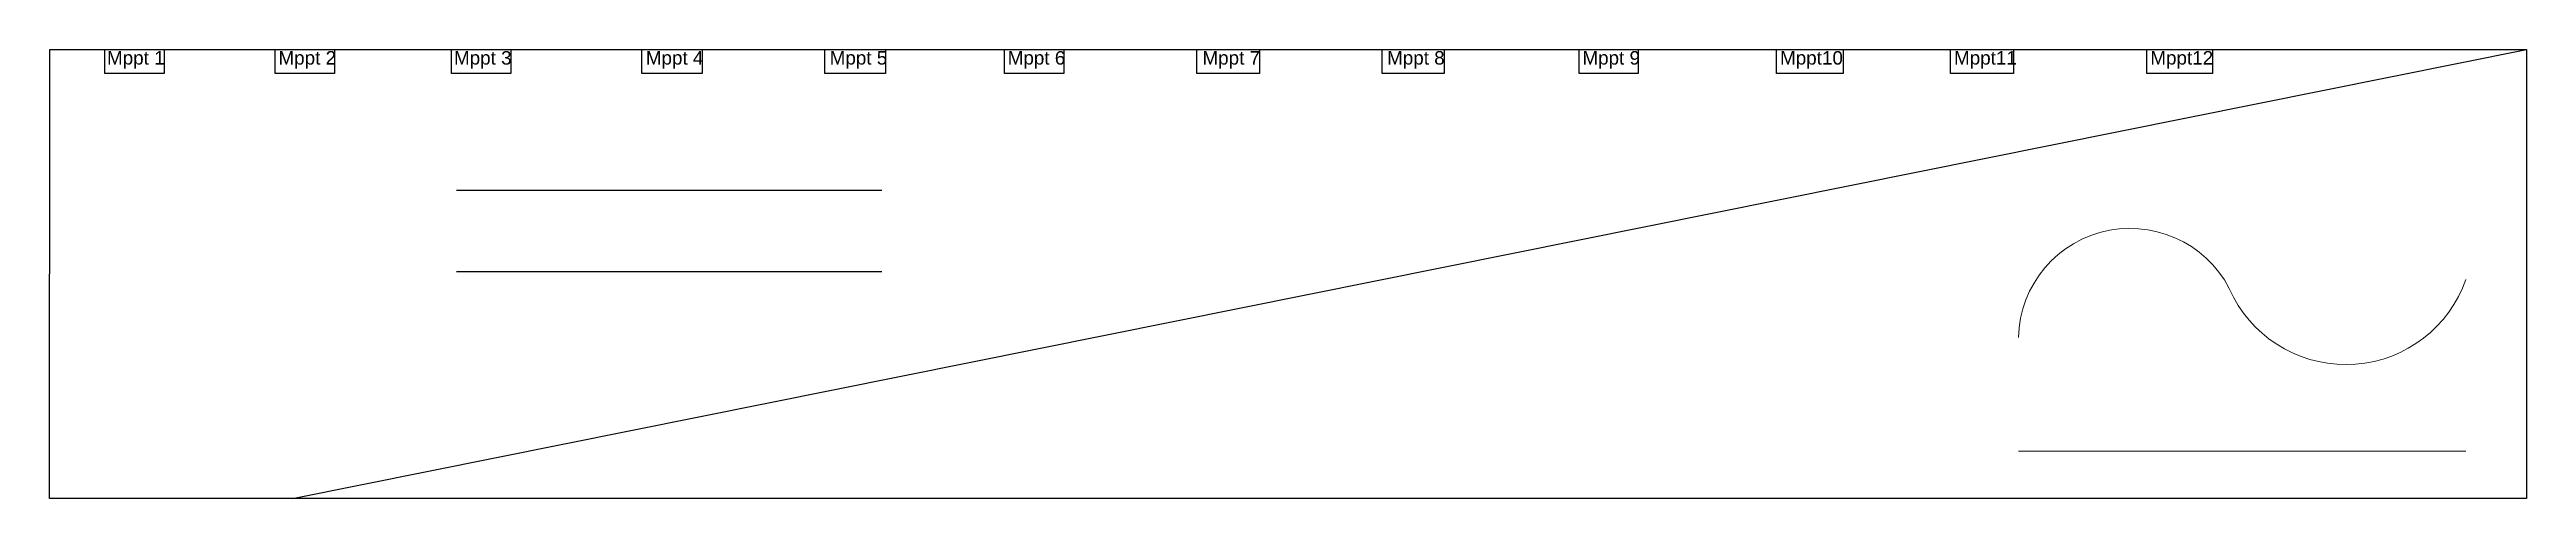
# Model space of a CAD drawing. Header units: inches. Extents: x 355 to 1848, y 183 to 399.
# Drawn here: x 924 to 1051.5, y 326.3 to 349.5 of the extents above; entities that cross this region are included whole.
import ezdxf

# ---------------------------------------------------------------- set-up
doc = ezdxf.new("R2010")
doc.units = ezdxf.units.IN
doc.header["$MEASUREMENT"] = 0
doc.layers.add('PDF2_Geometry', color=7, linetype='Continuous', true_color=0x2676ba)
doc.styles.get("Standard").update_dxf_attribs({"font": 'arial.ttf'})

msp = doc.modelspace()

# ---------------------------------------------------------------- texts
at = {"char_height": 0.695, "attachment_point": 1}
for s, insert in [('Mppt 1', (926.93, 349.41)), ('Mppt 2', (935.76, 349.41)), ('Mppt 3 ', (944.8, 349.41)), ('Mppt 4', (954.68, 349.41)), ('Mppt 5', (964.15, 349.41)), ('Mppt 6', (973.32, 349.41)), ('Mppt 7', (983.35, 349.41)), ('Mppt 8', (992.86, 349.41)), ('Mppt 9', (1002.92, 349.41)), ('Mppt10', (1013.1, 349.41)), ('Mppt11', (1022.06, 349.41)), ('Mppt12', (1032.17, 349.41))]:
    msp.add_mtext_dynamic_manual_height_columns(s, width=9.1606, gutter_width=1, heights=[0], dxfattribs=dict(at, insert=insert))

# ---------------------------------------------------------------- linework, layer by layer
for p, q in [((936.48, 326.34), (1051.54, 349.49)), ((944.93, 342.24), (966.83, 342.24)), ((944.93, 338.04), (966.83, 338.04))]:
    msp.add_line(p, q)
for points in [[(923.98, 349.49), (1051.54, 349.49), (1051.54, 326.34), (923.97, 326.34)], [(926.82, 349.49), (929.88, 349.49), (929.88, 348.26), (926.82, 348.26)], [(935.59, 349.49), (938.65, 349.49), (938.65, 348.26), (935.59, 348.26)], [(944.67, 349.49), (947.73, 349.49), (947.73, 348.26), (944.67, 348.26)], [(954.48, 349.49), (957.58, 349.49), (957.58, 348.26), (954.48, 348.26)], [(963.91, 349.49), (967.02, 349.49), (967.02, 348.26), (963.91, 348.26)], [(973.15, 349.49), (976.21, 349.49), (976.21, 348.26), (973.15, 348.26)], [(983.07, 349.49), (986.29, 349.49), (986.29, 348.26), (983.07, 348.26)], [(992.61, 349.49), (995.8, 349.49), (995.8, 348.26), (992.61, 348.26)], [(1002.75, 349.49), (1005.8, 349.49), (1005.8, 348.26), (1002.75, 348.26)], [(1012.92, 349.49), (1016.35, 349.49), (1016.35, 348.26), (1012.92, 348.26)], [(1021.88, 349.49), (1025.13, 349.49), (1025.13, 348.26), (1021.88, 348.26)], [(1031.99, 349.49), (1035.37, 349.49), (1035.37, 348.26), (1031.99, 348.26)]]:
    msp.add_lwpolyline(points, close=True)
at = {"layer": 'PDF2_Geometry', "color": 7, "lineweight": 0}
msp.add_lwpolyline([(1025.38, 334.64, -0.81134), (1036.45, 336.72, 0.653005), (1048.43, 337.64)], format="xyb", dxfattribs=at)
msp.add_lwpolyline([(1025.38, 328.78), (1048.43, 328.78)], dxfattribs=at)

msp.set_redraw_order([(e.dxf.handle, doc.entitydb.next_handle()) for e in msp.query("TEXT MTEXT ATTDEF DIMENSION ARC_DIMENSION")])  # texts and dimensions are drawn at this point

doc.saveas('drawing.dxf')
